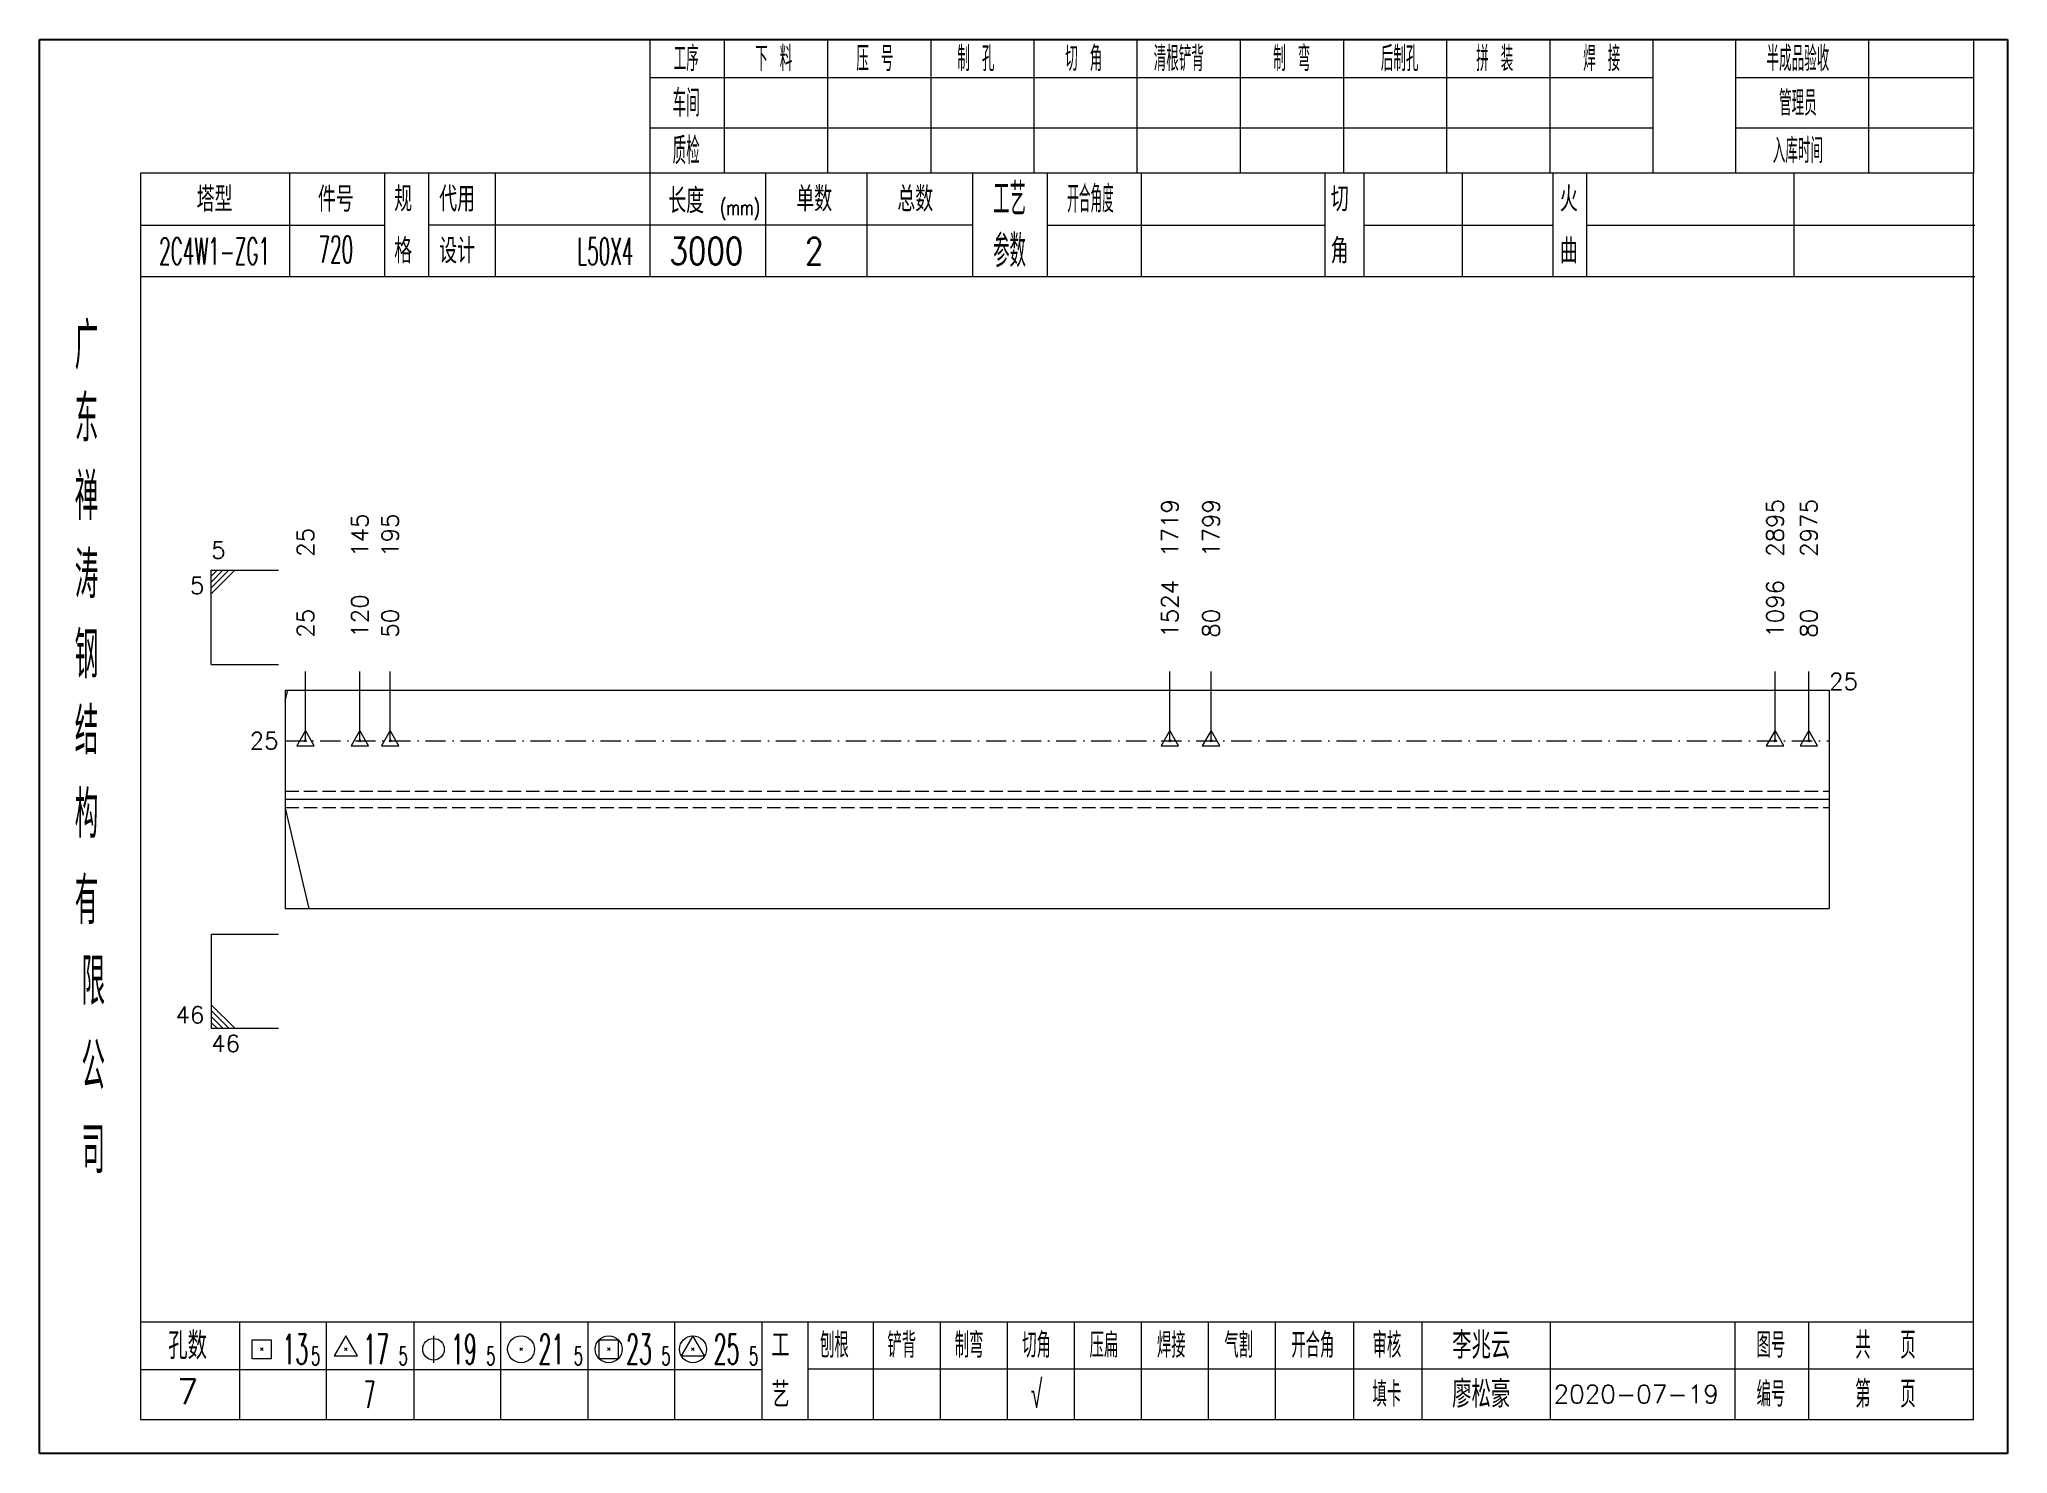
# Model space of a CAD drawing. Extents: x 154981 to 165753, y -86801 to -82885.
# Drawn here: x 161696.3 to 161988.5, y -83126.7 to -82916.7 of the extents above; entities that cross this region are included whole.
import ezdxf
from ezdxf.enums import TextEntityAlignment as Align

# ---------------------------------------------------------------- set-up
doc = ezdxf.new("R2010")
doc.units = 0
doc.header["$MEASUREMENT"] = 0
doc.linetypes.add('一点画线', pattern=[5.2, 3, -1, 0.2, -1])
doc.linetypes.add('虚线', pattern=[2.75, 2, -0.75])
doc.layers.get('0').update_dxf_attribs({"linetype": 'CONTINUOUS', "lineweight": 25})
for name, color, linetype, lineweight in [('1', 7, 'CONTINUOUS', 25), ('4', 7, 'CONTINUOUS', 25), ('5', 7, 'CONTINUOUS', 25)]:
    doc.layers.add(name, color=color, linetype=linetype, lineweight=lineweight)
doc.styles.get("Standard").update_dxf_attribs({"font": 'simplex.shx', "width": 0.7, "height": 3, "bigfont": 'gbhzfs.shx'})

msp = doc.modelspace()

# ---------------------------------------------------------------- texts
at = {"color": 7, "linetype": 'Continuous', "lineweight": 13}
for s, p in [('2895', (161953.93711, -82993.52383)), ('2975', (161958.95666, -82993.52383)), ('145', (161743.90128, -82993.52383)), ('195', (161748.40128, -82993.52383)), ('1719', (161864.11815, -82993.52383)), ('1799', (161870.22829, -82993.52383)), ('25', (161735.82666, -82993.52383))]:
    msp.add_text(s, height=2.5, rotation=90, dxfattribs=at).set_placement(p, align=Align.MIDDLE_LEFT)
msp.add_text('5', height=2.5, dxfattribs=at).set_placement((161721.82666, -82994.52383), align=Align.BOTTOM_LEFT)
msp.add_text('5', height=2.5, dxfattribs=at).set_placement((161720.82666, -82996.52383), align=Align.TOP_RIGHT)
at = {"color": 4, "linetype": 'Continuous', "lineweight": 9}
for s, p in [('120', (161743.90128, -83005.52383)), ('1524', (161864.11815, -83005.52383)), ('1096', (161953.93711, -83005.52383)), ('25', (161735.82666, -83005.52383)), ('50', (161748.40128, -83005.52383)), ('80', (161870.22829, -83005.52383)), ('80', (161958.95666, -83005.52383))]:
    msp.add_text(s, height=2.5, rotation=90, dxfattribs=at).set_placement(p, align=Align.MIDDLE_LEFT)
at = {"color": 7, "linetype": 'Continuous', "lineweight": 13}
msp.add_text('25', height=2.5, dxfattribs=at).set_placement((161961.95666, -83012.02383), align=Align.MIDDLE_LEFT)
msp.add_text('25', height=2.5, dxfattribs=at).set_placement((161731.82666, -83020.82383), align=Align.MIDDLE_RIGHT)
msp.add_text('46', height=2.5, dxfattribs=at).set_placement((161720.82666, -83063.52383), align=Align.BOTTOM_RIGHT)
msp.add_text('46', height=2.5, dxfattribs=at).set_placement((161721.82666, -83064.52383), align=Align.TOP_LEFT)
at = {"layer": '4', "color": 1, "linetype": 'Continuous', "lineweight": 25}
for s, height, width, p in [('工序', 3.7, 0.7, (161792.32666, -82919.56733)), ('下 料', 3.7, 0.7, (161805.32666, -82919.56733)), ('压 号', 3.7, 0.7, (161820.32666, -82919.56733)), ('制 孔', 3.7, 0.7, (161835.32666, -82919.56733)), ('切 角', 3.7, 0.7, (161851.32666, -82919.56733)), ('清根铲背 ', 3.7, 0.7, (161866.32666, -82919.56733)), (' 制 弯', 3.7, 0.7, (161881.32666, -82919.56733)), (' 后制孔', 3.7, 0.7, (161897.32666, -82919.56733)), ('拼 装', 3.7, 0.7, (161912.32666, -82919.56733)), (' 焊 接', 3.7, 0.7, (161927.32666, -82919.56733)), ('半成品验收', 3.7, 0.7, (161957.32666, -82919.56733)), ('车间', 4, 0.7, (161792.32666, -82926.16733)), ('管理员', 3.7, 0.7, (161957.32666, -82926.16733)), ('质检', 4, 0.7, (161792.32666, -82933.22733)), ('入库时间', 3.7, 0.7, (161957.32666, -82933.22733)), ('工艺', 4.8, 0.7, (161840.32666, -82940.40733)), ('开合角度', 4, 0.6, (161852.32666, -82940.40733)), ('(mm)', 2.24, 0.7, (161800.32666, -82941.66733)), ('2C4W1-ZG1', 4, 0.5, (161722.32666, -82948.14733)), ('720', 4, 0.5, (161740.32666, -82947.89733)), ('L50X4', 4, 0.5, (161780.32666, -82948.16733)), ('3000', 4, 0.8, (161795.32666, -82948.11733)), ('2', 4, 0.8, (161811.32666, -82948.11733)), ('参数', 4.8, 0.7, (161840.32666, -82948.11733)), ('广', 6.96, 0.7, (161703.32666, -82962.19733)), ('东', 6.96, 0.7, (161703.32666, -82972.98733)), ('禅', 6.96, 0.7, (161703.32666, -82984.57733)), ('涛', 6.96, 0.7, (161703.32666, -82996.17733)), ('钢', 6.96, 0.7, (161703.32666, -83008.06733)), ('结', 6.96, 0.7, (161703.32666, -83019.37733)), ('构', 6.96, 0.7, (161703.32666, -83031.75733)), ('有', 6.96, 0.7, (161703.32666, -83044.56733)), ('限', 6.96, 0.7, (161704.32666, -83056.56733)), ('公', 6.96, 0.7, (161704.32666, -83069.10733)), ('司', 6.96, 0.7, (161704.32666, -83081.58733)), ('13', 4.47, 0.5, (161734.32666, -83111.16733)), ('5', 2.68, 0.6, (161737.32666, -83112.16733)), ('17', 4.47, 0.5, (161746.32666, -83111.16733)), ('5', 2.68, 0.6, (161750.32666, -83112.16733)), ('19', 4.47, 0.5, (161759.32666, -83111.16733)), ('5', 2.68, 0.6, (161763.32666, -83112.16733)), ('21', 4.47, 0.5, (161772.32666, -83111.16733)), ('5', 2.68, 0.6, (161776.32666, -83112.16733)), ('23', 4.47, 0.5, (161785.32666, -83111.16733)), ('5', 2.68, 0.6, (161789.32666, -83112.16733)), ('25', 4.47, 0.5, (161798.32666, -83111.16733)), ('5', 2.68, 0.6, (161802.32666, -83112.16733)), ('刨根', 3.7, 0.8, (161814.32666, -83110.56733)), ('铲背', 3.7, 0.8, (161824.32666, -83110.56733)), ('制弯', 3.7, 0.8, (161834.32666, -83110.56733)), ('切角', 3.7, 0.8, (161844.32666, -83110.56733)), ('压扁', 3.7, 0.8, (161854.32666, -83110.56733)), ('焊接', 3.7, 0.8, (161864.32666, -83110.56733)), ('气割', 3.7, 0.8, (161874.32666, -83110.56733)), ('开合角', 3.7, 0.8, (161885.32666, -83110.56733)), ('审核', 3.7, 0.8, (161896.32666, -83110.56733)), ('图号', 3.7, 0.8, (161953.32666, -83110.56733)), ('共  页', 4, 0.8, (161970.32666, -83110.56733)), ('7', 4, 0.5, (161745.32666, -83117.91733)), ('√', 4, 0.6, (161844.32666, -83117.83733)), ('填卡', 3.7, 0.8, (161896.32666, -83117.83733)), ('编号', 3.7, 0.8, (161953.32666, -83117.83733)), ('第  页', 4, 0.8, (161970.32666, -83117.83733))]:
    msp.add_text(s, height=height, dxfattribs=dict(at, width=width)).set_placement(p, align=Align.MIDDLE_CENTER)
for s, height, p in [('塔型', 3.7, (161722.32666, -82940.43733)), ('件号', 3.7, (161740.32666, -82940.43733)), ('规', 3.7, (161750.32666, -82940.40733)), ('代用', 3.7, (161758.32666, -82940.40733)), ('长度', 3.7, (161792.32666, -82940.66733)), ('单数', 3.7, (161811.32666, -82940.40733)), ('总数', 3.7, (161826.32666, -82940.40733)), ('切', 3.7, (161889.32666, -82940.40733)), ('火', 3.7, (161923.32666, -82940.40733)), ('格', 3.7, (161750.32666, -82948.11733)), ('设计', 3.7, (161758.32666, -82948.11733)), ('角', 3.7, (161889.32666, -82948.11733)), ('曲', 3.7, (161923.32666, -82948.11733)), ('孔数', 4, (161718.32666, -83110.64733)), ('工', 3.7, (161806.32666, -83110.56733)), ('李兆云', 4, (161910.32666, -83110.56733)), ('7', 3.7, (161718.32666, -83117.47733)), ('艺', 3.7, (161806.32666, -83117.91733)), ('廖松豪', 4, (161910.32666, -83117.83733)), ('2020-07-19', 2.7, (161933.32666, -83117.83733))]:
    msp.add_text(s, height=height, dxfattribs=at).set_placement(p, align=Align.MIDDLE_CENTER)

# ---------------------------------------------------------------- blocks, each defined once
blk = doc.blocks.new('孔17.5')
at = {"layer": '5', "color": 7, "linetype": 'Continuous', "lineweight": 13}
for p, q in [((0, 1), (-0.866, -0.5)), ((-0.1, -0.1), (0.1, 0.1)), ((0.1, -0.1), (-0.1, 0.1)), ((0.866, -0.5), (0, 1)), ((-0.866, -0.5), (0.866, -0.5))]:
    blk.add_line(p, q, dxfattribs=at)
blk = doc.blocks.new('CTJGK')
at = {"color": 6, "linetype": 'Continuous'}
for p, q in [((0, 209.97), (292.13, 209.97)), ((0, 0), (0, 209.97)), ((292.13, 209.97), (292.13, 0)), ((292.13, 0), (0, 0))]:
    blk.add_line(p, q, dxfattribs=at)

# ---------------------------------------------------------------- linework, layer by layer
at = {"color": 7, "linetype": 'Continuous', "lineweight": 13}
for p, q in [((161721.82666, -82995.52383), (161731.82666, -82995.52383)), ((161721.82666, -83009.52383), (161721.82666, -82995.52383)), ((161722.70166, -82995.52383), (161721.82666, -82996.39883)), ((161723.57666, -82995.52383), (161721.82666, -82997.27383)), ((161724.45166, -82995.52383), (161721.82666, -82998.14883)), ((161725.32666, -82995.52383), (161721.82666, -82999.02383)), ((161721.82666, -83009.52383), (161731.82666, -83009.52383)), ((161735.82666, -83020.82383), (161735.82666, -83010.52383)), ((161743.90128, -83020.82383), (161743.90128, -83010.52383)), ((161748.40128, -83020.82383), (161748.40128, -83010.52383)), ((161864.11815, -83020.82383), (161864.11815, -83010.52383)), ((161870.22829, -83020.82383), (161870.22829, -83010.52383)), ((161953.93711, -83020.82383), (161953.93711, -83010.52383)), ((161958.95666, -83020.82383), (161958.95666, -83010.52383)), ((161732.82666, -83014.94383), (161733.20855, -83013.32383)), ((161732.82666, -83030.81983), (161736.33999, -83045.72383)), ((161721.82666, -83049.52383), (161731.82666, -83049.52383)), ((161721.82666, -83049.52383), (161721.82666, -83063.52383)), ((161725.32666, -83063.52383), (161721.82666, -83060.02383)), ((161724.45166, -83063.52383), (161721.82666, -83060.89883)), ((161723.57666, -83063.52383), (161721.82666, -83061.77383)), ((161722.70166, -83063.52383), (161721.82666, -83062.64883)), ((161721.82666, -83063.52383), (161731.82666, -83063.52383))]:
    msp.add_line(p, q, dxfattribs=at)
at = {"color": 7, "linetype": 'Continuous', "lineweight": 18}
for p, q in [((161732.82666, -83013.32383), (161732.82666, -83045.72383)), ((161732.82666, -83013.32383), (161961.95666, -83013.32383)), ((161961.95666, -83013.32383), (161961.95666, -83045.72383)), ((161732.82666, -83029.52383), (161961.95666, -83029.52383))]:
    msp.add_line(p, q, dxfattribs=at)
at = {"color": 1, "linetype": '一点画线', "lineweight": 13}
msp.add_line((161732.82666, -83020.82383), (161961.95666, -83020.82383), dxfattribs=at)
at = {"color": 6, "linetype": '虚线', "lineweight": 18}
for p, q in [((161732.82666, -83028.32383), (161961.95666, -83028.32383)), ((161732.82666, -83030.72383), (161961.95666, -83030.72383))]:
    msp.add_line(p, q, dxfattribs=at)
at = {"layer": '1', "color": 7, "linetype": 'Continuous', "lineweight": 18}
msp.add_line((161732.82666, -83045.72383), (161961.95666, -83045.72383), dxfattribs=at)
at = {"layer": '4', "color": 1, "linetype": 'Continuous', "lineweight": 18}
for p, q in [((161696.32666, -82916.69733), (161696.32666, -83126.66733)), ((161988.45666, -82916.69733), (161696.32666, -82916.69733)), ((161786.95666, -82916.69733), (161786.95666, -82936.53733)), ((161797.98666, -82916.69733), (161797.98666, -82936.55733)), ((161813.29666, -82916.69733), (161813.29666, -82936.55733)), ((161828.61666, -82916.69733), (161828.61666, -82936.55733)), ((161843.92666, -82916.69733), (161843.92666, -82936.55733)), ((161859.23666, -82916.69733), (161859.23666, -82936.55733)), ((161874.54666, -82916.69733), (161874.54666, -82936.55733)), ((161889.86666, -82916.69733), (161889.86666, -82936.55733)), ((161905.17666, -82916.69733), (161905.17666, -82936.55733)), ((161920.48666, -82916.69733), (161920.48666, -82936.55733)), ((161935.79666, -82916.69733), (161935.79666, -82936.53733)), ((161935.79666, -82916.69733), (161935.79666, -82936.55733)), ((161948.07666, -82916.69733), (161948.07666, -82936.55733)), ((161967.82666, -82916.69733), (161967.82666, -82936.55733)), ((161983.40666, -82916.69733), (161983.40666, -82936.55733)), ((161988.45666, -82946.49733), (161988.45666, -82916.69733)), ((161935.79666, -82922.42733), (161786.95666, -82922.42733)), ((161983.40666, -82922.42733), (161948.07666, -82922.42733)), ((161935.79666, -82929.90733), (161786.95666, -82929.90733)), ((161983.40666, -82929.90733), (161948.07666, -82929.90733)), ((161711.33666, -82936.55733), (161711.33666, -83121.61733)), ((161983.40666, -82936.55733), (161711.33666, -82936.55733)), ((161733.45666, -82936.54733), (161733.45666, -82951.96733)), ((161747.60666, -82951.96733), (161747.60666, -82936.55733)), ((161754.10666, -82951.96733), (161754.10666, -82936.55733)), ((161763.97666, -82936.55733), (161763.97666, -82951.96733)), ((161786.95666, -82936.53733), (161786.95666, -82951.96733)), ((161804.07666, -82936.55733), (161804.07666, -82951.96733)), ((161819.12666, -82936.55733), (161819.12666, -82951.96733)), ((161834.82666, -82936.55733), (161834.82666, -82951.96733)), ((161845.88666, -82936.55733), (161845.88666, -82951.96733)), ((161859.83666, -82936.55733), (161859.83666, -82951.96733)), ((161887.13666, -82936.55733), (161887.13666, -82951.96733)), ((161892.89666, -82936.55733), (161892.89666, -82951.96733)), ((161907.51666, -82936.55733), (161907.51666, -82951.96733)), ((161920.97666, -82936.55733), (161920.97666, -82951.96733)), ((161925.96666, -82936.55733), (161925.96666, -82951.96733)), ((161956.70666, -82936.55733), (161956.70666, -82951.96733)), ((161983.40666, -83121.61733), (161983.40666, -82936.55733)), ((161747.60666, -82944.31733), (161711.33666, -82944.31733)), ((161834.82666, -82944.26733), (161754.10666, -82944.26733)), ((161845.88666, -82944.26733), (161887.13666, -82944.26733)), ((161892.89666, -82944.26733), (161920.97666, -82944.26733)), ((161925.96666, -82944.26733), (161983.58666, -82944.26733)), ((161988.45666, -83126.66733), (161988.45666, -82946.49733)), ((161983.58666, -82951.96733), (161711.33666, -82951.96733)), ((161711.33666, -83107.08733), (161983.40666, -83107.08733)), ((161726.02666, -83107.08733), (161726.02666, -83121.61733)), ((161738.95666, -83121.61733), (161738.95666, -83107.08733)), ((161751.88666, -83107.08733), (161751.88666, -83121.61733)), ((161764.80666, -83121.61733), (161764.80666, -83107.08733)), ((161777.73666, -83107.08733), (161777.73666, -83121.61733)), ((161790.66666, -83121.61733), (161790.66666, -83107.08733)), ((161803.58666, -83121.61733), (161803.58666, -83107.08733)), ((161810.45666, -83121.61733), (161810.45666, -83107.08733)), ((161820.11666, -83121.61733), (161820.11666, -83107.08733)), ((161830.05666, -83121.61733), (161830.05666, -83107.08733)), ((161839.99666, -83121.61733), (161839.99666, -83107.08733)), ((161849.94666, -83121.61733), (161849.94666, -83107.08733)), ((161859.88666, -83121.61733), (161859.88666, -83107.08733)), ((161869.82666, -83121.61733), (161869.82666, -83107.08733)), ((161879.77666, -83121.61733), (161879.77666, -83107.08733)), ((161891.41666, -83121.61733), (161891.41666, -83107.08733)), ((161901.56666, -83121.61733), (161901.56666, -83107.08733)), ((161920.62666, -83121.61733), (161920.62666, -83107.08733)), ((161948.00666, -83121.61733), (161948.00666, -83107.08733)), ((161958.96666, -83121.61733), (161958.96666, -83107.08733)), ((161803.58666, -83114.21733), (161711.33666, -83114.21733)), ((161810.41666, -83114.05733), (161983.40666, -83114.05733)), ((161711.33666, -83121.61733), (161983.40666, -83121.61733)), ((161696.32666, -83126.66733), (161988.45666, -83126.66733))]:
    msp.add_line(p, q, dxfattribs=at)
at = {"layer": '4', "color": 7, "linetype": 'Continuous', "lineweight": 13}
for p, q in [((161727.91266, -83112.58133), (161727.91266, -83109.75333)), ((161727.91266, -83109.75333), (161730.74066, -83109.75333)), ((161729.12666, -83111.36733), (161729.52666, -83110.96733)), ((161729.52666, -83111.36733), (161729.12666, -83110.96733)), ((161730.74066, -83109.75333), (161730.74066, -83112.58133)), ((161741.82666, -83109.16733), (161740.09466, -83112.16733)), ((161741.62666, -83111.36733), (161742.02666, -83110.96733)), ((161742.02666, -83111.36733), (161741.62666, -83110.96733)), ((161743.55866, -83112.16733), (161741.82666, -83109.16733)), ((161754.82666, -83109.16733), (161754.82666, -83113.16733)), ((161767.62666, -83111.36733), (161768.02666, -83110.96733)), ((161768.02666, -83111.36733), (161767.62666, -83110.96733)), ((161779.41266, -83112.58133), (161779.41266, -83109.75333)), ((161779.41266, -83109.75333), (161782.24066, -83109.75333)), ((161780.62666, -83111.36733), (161781.02666, -83110.96733)), ((161781.02666, -83111.36733), (161780.62666, -83110.96733)), ((161782.24066, -83109.75333), (161782.24066, -83112.58133)), ((161793.32666, -83109.16733), (161791.59466, -83112.16733)), ((161793.12666, -83111.36733), (161793.52666, -83110.96733)), ((161793.52666, -83111.36733), (161793.12666, -83110.96733)), ((161795.05866, -83112.16733), (161793.32666, -83109.16733)), ((161730.74066, -83112.58133), (161727.91266, -83112.58133)), ((161740.09466, -83112.16733), (161743.55866, -83112.16733)), ((161782.24066, -83112.58133), (161779.41266, -83112.58133)), ((161791.59466, -83112.16733), (161795.05866, -83112.16733))]:
    msp.add_line(p, q, dxfattribs=at)
for centre, radius in [((161754.82666, -83111.16733), 1.6), ((161767.82666, -83111.16733), 2), ((161780.82666, -83111.16733), 2), ((161793.32666, -83111.16733), 2)]:
    msp.add_circle(centre, radius, dxfattribs=at)

# ---------------------------------------------------------------- block references
at = {"color": 0, "linetype": 'Continuous'}
msp.add_blockref('CTJGK', (161696.32666, -83126.66733), dxfattribs=at)
at = {"color": 4, "linetype": 'Continuous', "lineweight": 9, "xscale": 1.5, "yscale": 1.5, "zscale": 1.5}
for p in [(161735.82666, -83020.82383), (161743.90128, -83020.82383), (161748.40128, -83020.82383), (161864.11815, -83020.82383), (161870.22829, -83020.82383), (161953.93711, -83020.82383), (161958.95666, -83020.82383)]:
    msp.add_blockref('孔17.5', p, dxfattribs=at)

msp.set_redraw_order([(e.dxf.handle, doc.entitydb.next_handle()) for e in msp.query("TEXT MTEXT ATTDEF DIMENSION ARC_DIMENSION")])  # texts and dimensions are drawn at this point

doc.saveas('drawing.dxf')
